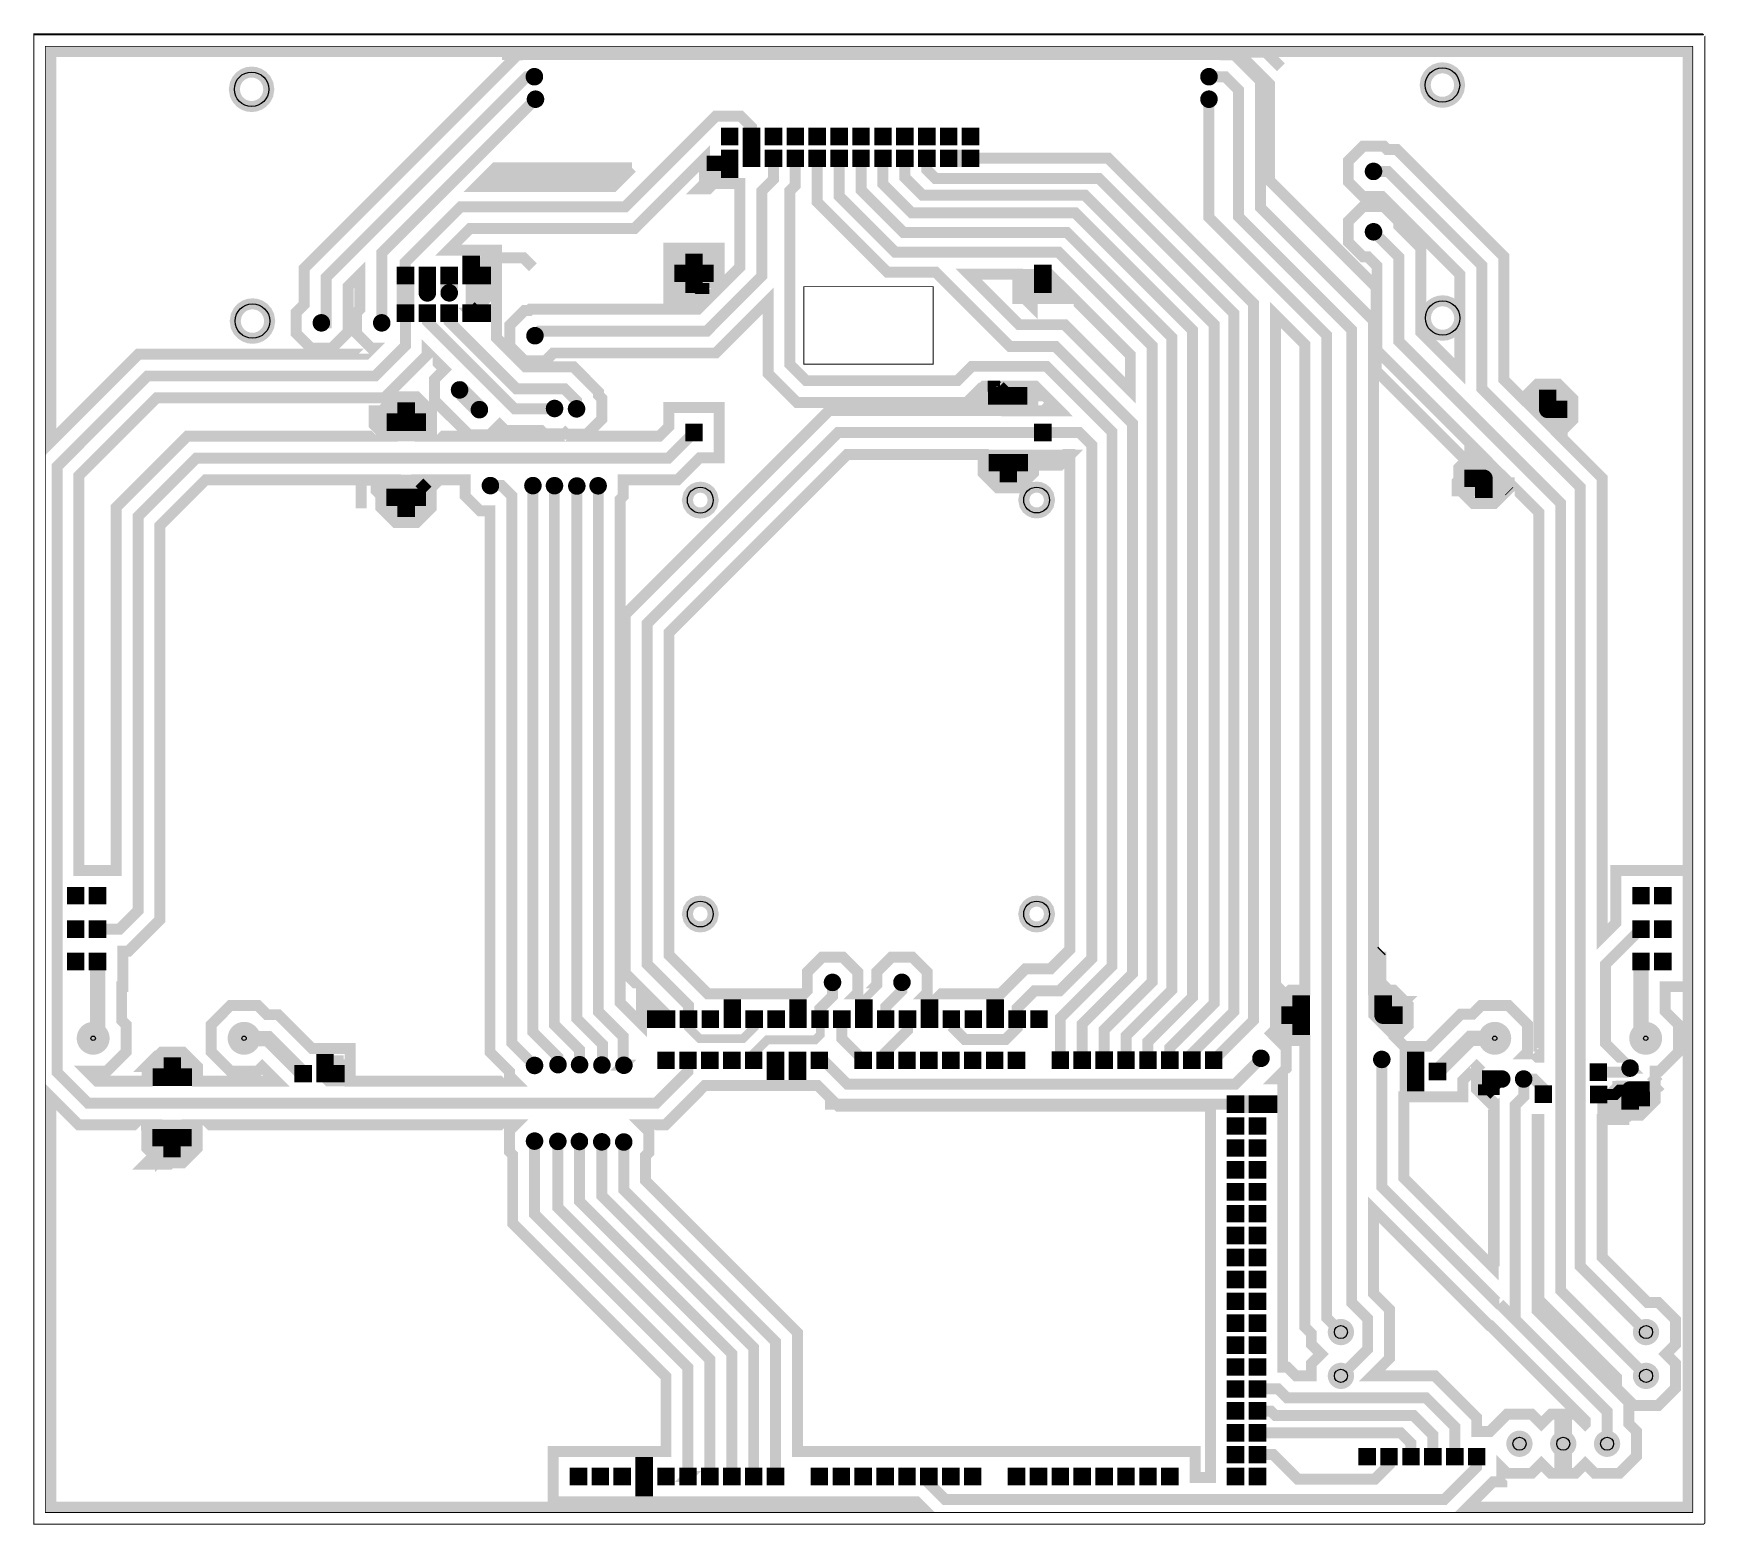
# Model space of a CAD drawing. Header units: centimetres. Extents: x -9.7 to 9.7, y -9.1 to 8.2.
import ezdxf

# ---------------------------------------------------------------- set-up
doc = ezdxf.new("R2010")
doc.units = ezdxf.units.CM
doc.layers.get('0').update_dxf_attribs({"linetype": 'CONTINUOUS'})
for name, color, linetype in [('1', 1, 'CONTINUOUS'), ('2', 2, 'CONTINUOUS'), ('3', 3, 'CONTINUOUS'), ('4', 4, 'CONTINUOUS')]:
    doc.layers.add(name, color=color, linetype=linetype)

# ---------------------------------------------------------------- blocks, each defined once
blk = doc.blocks.new('RPAD')
blk.add_trace([(-0.5, -0.5), (-0.5, 0.5), (0.5, -0.5), (0.5, 0.5)])
blk = doc.blocks.new('EPAD')
at = {"const_width": 0.5}
blk.add_lwpolyline([(-0.25, 0, 1), (0.25, 0, 1)], format="xyb", close=True, dxfattribs=at)

msp = doc.modelspace()

# ---------------------------------------------------------------- linework, layer by layer
for centre, radius in [((-3.925, 7.681), 0.0635), ((3.897, 7.681), 0.0635), ((-3.912, 7.42), 0.0635), ((3.897, 7.42), 0.0635), ((-1.661, 6.988), 0.0635), ((-1.407, 6.988), 0.0635), ((-1.153, 6.988), 0.0635), ((-0.899, 6.988), 0.0635), ((-0.645, 6.988), 0.0635), ((-0.391, 6.988), 0.0635), ((-0.137, 6.988), 0.0635), ((0.117, 6.988), 0.0635), ((0.371, 6.988), 0.0635), ((0.625, 6.988), 0.0635), ((0.879, 6.988), 0.0635), ((1.133, 6.988), 0.0635), ((-1.661, 6.735), 0.0635), ((-1.407, 6.735), 0.0635), ((-1.153, 6.735), 0.0635), ((-0.899, 6.735), 0.0635), ((-0.645, 6.735), 0.0635), ((-0.391, 6.735), 0.0635), ((-0.137, 6.735), 0.0635), ((0.117, 6.735), 0.0635), ((0.371, 6.735), 0.0635), ((0.625, 6.735), 0.0635), ((0.879, 6.735), 0.0635), ((1.133, 6.735), 0.0635), ((5.805, 6.583), 0.0635), ((5.805, 5.883), 0.0635), ((-5.42, 5.377), 0.0635), ((-5.166, 5.377), 0.0635), ((-4.912, 5.377), 0.0635), ((-4.658, 5.377), 0.0635), ((-2.075, 5.401), 0.0635), ((1.971, 5.401), 0.0635), ((-5.166, 5.174), 0.0635), ((-4.912, 5.175), 0.0635), ((-6.395, 4.827), 0.0635), ((-5.695, 4.827), 0.0635), ((-5.42, 4.939), 0.0635), ((-5.166, 4.939), 0.0635), ((-4.912, 4.939), 0.0635), ((-4.658, 4.939), 0.0635), ((-3.918, 4.678), 0.0635), ((-4.7925, 4.0495), 0.0635), ((-4.5625, 3.8205), 0.0635), ((-3.691, 3.834), 0.0635), ((-3.436, 3.83), 0.0635), ((1.564, 3.981), 0.0635), ((7.825, 3.824), 0.0635), ((-5.411, 3.676), 0.0635), ((-2.075, 3.555), 0.0635), ((1.971, 3.555), 0.0635), ((1.57, 3.206), 0.0635), ((-4.435, 2.94), 0.0635), ((-3.942, 2.94), 0.0635), ((-3.692, 2.939), 0.0635), ((-3.433, 2.935), 0.0635), ((-3.186, 2.938), 0.0635), ((7.085, 3.024), 0.0635), ((-5.412, 2.804), 0.0635), ((-9.244, -1.815), 0.0635), ((-8.99, -1.815), 0.0635), ((8.906, -1.815), 0.0635), ((9.16, -1.815), 0.0635), ((-9.244, -2.203), 0.0635), ((-8.99, -2.203), 0.0635), ((8.906, -2.203), 0.0635), ((9.16, -2.203), 0.0635), ((-9.244, -2.577), 0.0635), ((-8.99, -2.577), 0.0635), ((8.906, -2.577), 0.0635), ((9.16, -2.577), 0.0635), ((-0.468, -2.82), 0.0635), ((0.337, -2.819), 0.0635), ((-2.392, -3.246), 0.0635), ((-2.138, -3.246), 0.0635), ((-1.884, -3.246), 0.0635), ((-1.63, -3.246), 0.0635), ((-1.376, -3.246), 0.0635), ((-1.122, -3.246), 0.0635), ((-0.868, -3.246), 0.0635), ((-0.614, -3.246), 0.0635), ((-0.36, -3.246), 0.0635), ((-0.106, -3.246), 0.0635), ((0.148, -3.246), 0.0635), ((0.402, -3.246), 0.0635), ((0.656, -3.246), 0.0635), ((0.91, -3.246), 0.0635), ((1.164, -3.246), 0.0635), ((1.418, -3.246), 0.0635), ((1.672, -3.246), 0.0635), ((1.926, -3.246), 0.0635), ((4.966, -3.2), 0.0635), ((5.916, -3.2), 0.0635), ((-9.041, -3.468), 0.0254), ((-7.291, -3.468), 0.0254), ((7.211, -3.468), 0.0254), ((8.961, -3.468), 0.0254), ((-2.3985, -3.7235), 0.0635), ((-2.1445, -3.7235), 0.0635), ((-1.8905, -3.7235), 0.0635), ((-1.6365, -3.7235), 0.0635), ((-1.3825, -3.7235), 0.0635), ((-1.1285, -3.7235), 0.0635), ((-0.8745, -3.7235), 0.0635), ((-0.6205, -3.7235), 0.0635), ((-0.1125, -3.7235), 0.0635), ((0.1415, -3.7235), 0.0635), ((0.3955, -3.7235), 0.0635), ((0.6495, -3.7235), 0.0635), ((0.9035, -3.7235), 0.0635), ((1.1575, -3.7235), 0.0635), ((1.4115, -3.7235), 0.0635), ((1.6655, -3.7235), 0.0635), ((2.1735, -3.7225), 0.0635), ((2.4275, -3.7225), 0.0635), ((2.6815, -3.7225), 0.0635), ((2.9355, -3.7225), 0.0635), ((3.1895, -3.7225), 0.0635), ((3.4435, -3.7225), 0.0635), ((3.6975, -3.7225), 0.0635), ((3.9515, -3.7225), 0.0635), ((4.5, -3.7), 0.0635), ((5.901, -3.713), 0.0635), ((-8.123, -3.919), 0.0635), ((-6.607, -3.878), 0.0635), ((-6.353, -3.878), 0.0635), ((-3.923, -3.783), 0.0635), ((-3.651, -3.773427), 0.0635), ((-3.401, -3.774427), 0.0635), ((-3.142, -3.778427), 0.0635), ((-2.887, -3.780427), 0.0635), ((6.293, -3.853), 0.0635), ((6.547, -3.853), 0.0635), ((7.292, -3.94), 0.0635), ((7.546, -3.94), 0.0635), ((8.412, -3.861), 0.0635), ((8.78, -3.814), 0.0635), ((7.774, -4.116), 0.0635), ((8.415, -4.119), 0.0635), ((8.78, -4.068), 0.0635), ((4.2055, -4.2315), 0.0635), ((4.4595, -4.2315), 0.0635), ((4.2055, -4.4855), 0.0635), ((4.4595, -4.4855), 0.0635), ((-8.127, -4.62), 0.0635), ((-3.923, -4.66), 0.0635), ((-3.653, -4.663427), 0.0635), ((-3.403, -4.664427), 0.0635), ((-3.144, -4.668427), 0.0635), ((-2.889, -4.670427), 0.0635), ((4.2055, -4.7395), 0.0635), ((4.4595, -4.7395), 0.0635), ((4.2055, -4.9935), 0.0635), ((4.4595, -4.9935), 0.0635), ((4.2055, -5.2475), 0.0635), ((4.4595, -5.2475), 0.0635), ((4.2055, -5.5015), 0.0635), ((4.4595, -5.5015), 0.0635), ((4.2055, -5.7555), 0.0635), ((4.4595, -5.7555), 0.0635), ((4.2055, -6.0095), 0.0635), ((4.4595, -6.0095), 0.0635), ((4.2055, -6.2635), 0.0635), ((4.4595, -6.2635), 0.0635), ((4.2055, -6.5175), 0.0635), ((4.4595, -6.5175), 0.0635), ((4.2055, -6.7715), 0.0635), ((4.4595, -6.7715), 0.0635), ((4.2055, -7.0255), 0.0635), ((4.4595, -7.0255), 0.0635), ((5.427, -6.874), 0.0762), ((8.965, -6.874), 0.0762), ((4.2055, -7.2795), 0.0635), ((4.4595, -7.2795), 0.0635), ((5.427, -7.382), 0.0762), ((8.965, -7.382), 0.0762), ((4.2055, -7.5335), 0.0635), ((4.4595, -7.5335), 0.0635), ((4.2055, -7.7875), 0.0635), ((4.4595, -7.7875), 0.0635), ((4.2055, -8.0415), 0.0635), ((4.4595, -8.0415), 0.0635), ((7.497, -8.169), 0.0762), ((8.005, -8.169), 0.0762), ((8.513, -8.169), 0.0762), ((4.2055, -8.2955), 0.0635), ((4.4595, -8.2955), 0.0635), ((5.731, -8.319), 0.0635), ((5.985, -8.319), 0.0635), ((6.239, -8.319), 0.0635), ((6.493, -8.319), 0.0635), ((6.747, -8.319), 0.0635), ((7.001, -8.319), 0.0635), ((-3.4145, -8.5495), 0.0635), ((-3.1605, -8.5495), 0.0635), ((-2.9065, -8.5495), 0.0635), ((-2.6525, -8.5495), 0.0635), ((-2.3985, -8.5495), 0.0635), ((-2.1445, -8.5495), 0.0635), ((-1.8905, -8.5495), 0.0635), ((-1.6365, -8.5495), 0.0635), ((-1.3825, -8.5495), 0.0635), ((-1.1285, -8.5495), 0.0635), ((-0.6205, -8.5495), 0.0635), ((-0.3665, -8.5495), 0.0635), ((-0.1125, -8.5495), 0.0635), ((0.1415, -8.5495), 0.0635), ((0.3955, -8.5495), 0.0635), ((0.6495, -8.5495), 0.0635), ((0.9035, -8.5495), 0.0635), ((1.1575, -8.5495), 0.0635), ((1.6655, -8.5495), 0.0635), ((1.9195, -8.5495), 0.0635), ((2.1735, -8.5495), 0.0635), ((2.4275, -8.5495), 0.0635), ((2.6815, -8.5495), 0.0635), ((2.9355, -8.5495), 0.0635), ((3.1895, -8.5495), 0.0635), ((3.4435, -8.5495), 0.0635), ((4.2055, -8.5495), 0.0635), ((4.4595, -8.5495), 0.0635)]:
    msp.add_circle(centre, radius)
at = {"layer": '1'}
for points, const_width in [([(9.634332, 8.164283), (9.621166, 8.177449), (-9.728476, 8.177449), (-9.728476, 8.164283), (-9.728476, -9.100684), (9.634, -9.100684), (9.647141, -9.087543)], 0.01016), ([(9.634332, 8.164283), (9.621166, 8.177449), (-9.728476, 8.177449), (-9.728476, 8.164283), (-9.728476, -9.100684), (9.634, -9.100684), (9.647141, -9.087543), (9.650047, -9.084637)], 0.01016), ([(9.634332, 8.164283), (9.631615, 8.167), (-9.728476, 8.167), (-9.728476, 8.164283), (-9.728476, -9.100684), (9.634, -9.100684), (9.647141, -9.087543)], 0.01016), ([(9.650047, -9.084637), (9.647725, -9.082315), (9.647725, 8.15089), (9.647141, 8.151474)], 0.01016), ([(-9.532897, 3.447246), (-8.515144, 4.464999), (-5.876173, 4.464999), (-5.806271, 4.534901), (-5.815991, 4.534901), (-5.987099, 4.706009), (-5.987099, 4.947991), (-5.948998, 4.986091), (-5.948998, 5.385273), (-6.085001, 5.249271), (-6.085001, 4.721791), (-6.233791, 4.573001), (-6.235909, 4.573001), (-6.274009, 4.534901), (-6.515991, 4.534901), (-6.687099, 4.706009), (-6.687099, 4.947991), (-6.592999, 5.042091), (-6.592999, 5.45969), (-4.11769, 7.934999), (-4.084091, 7.934999), (-4.047669, 7.971421), (-9.532897, 7.971421), (-9.532897, 3.447246)], 0.127), ([(4.73, 7.791), (4.555214, 7.965786), (3.886215, 7.965786), (-4.274855, 7.965786), (-4.301548, 7.939093)], 0.127), ([(6.92, 3.189), (5.834349, 4.274651), (5.834349, 5.242901), (4.59737, 6.47988), (4.59737, 7.596236), (4.257168, 7.936438), (4.156544, 7.936438), (4.153889, 7.939093), (-4.301548, 7.939093)], 0.127), ([(4.056875, 7.934215), (4.190992, 7.934215), (4.494984, 7.630223), (4.494984, 6.162358), (5.805441, 4.851901), (5.805441, -2.907901), (6.036991, -2.907901), (6.208099, -3.079009), (6.208099, -3.320991), (6.06509, -3.464), (6.161991, -3.560901), (6.443971, -3.560901), (6.816271, -3.188601), (6.951585, -3.188601), (7.053185, -3.087001), (7.368815, -3.087001), (7.591999, -3.310185), (7.591999, -3.625815), (7.569913, -3.647901), (7.666991, -3.647901), (7.705091, -3.686001), (7.721025, -3.686001), (7.721025, 2.631584), (7.377099, 2.97551), (7.377099, 2.903009), (7.205991, 2.731901), (6.964009, 2.731901), (6.792901, 2.903009), (6.792901, 3.144991), (6.964009, 3.316099), (7.03651, 3.316099), (5.845583, 4.507026), (5.845583, 5.485286), (5.739968, 5.590901), (5.684009, 5.590901), (5.512901, 5.762009), (5.512901, 6.003991), (5.684009, 6.175099), (5.925991, 6.175099), (6.097099, 6.003991), (6.097099, 5.952186), (6.353581, 5.695704), (6.353581, 4.717444), (6.807149, 4.263876), (6.807149, 5.387644), (5.903892, 6.290901), (5.684009, 6.290901), (5.512901, 6.462009), (5.512901, 6.703991), (5.684009, 6.875099), (5.925991, 6.875099), (5.964091, 6.836999), (6.07621, 6.836999), (7.315147, 5.598062), (7.315147, 4.168884), (7.535971, 3.94806), (7.704009, 4.116099), (7.945991, 4.116099), (8.117099, 3.944991), (8.117099, 3.703009), (7.949061, 3.53497), (8.455637, 3.028394), (8.455637, -2.290835), (8.613901, -2.132571), (8.613901, -1.522901), (9.452099, -1.522901), (9.452099, -2.869099), (9.18714, -2.869099), (9.18714, -3.155326), (9.341999, -3.310185), (9.341999, -3.625815), (9.118815, -3.848999), (9.072099, -3.848999), (9.072099, -3.934991), (9.06609, -3.941), (9.072099, -3.947009), (9.072099, -4.188991), (8.900991, -4.360099), (8.707099, -4.360099), (8.707099, -4.411099), (8.455637, -4.411099), (8.455637, -6.005429), (8.981309, -6.531101), (9.107033, -6.531101), (9.307899, -6.731967), (9.307899, -7.016033), (9.195932, -7.128), (9.307899, -7.239967), (9.307899, -7.524033), (9.107033, -7.724899), (8.822967, -7.724899), (8.622101, -7.524033), (8.622101, -7.398309), (7.721025, -6.497233), (7.721025, -4.408099), (7.70212, -4.408099), (7.70212, -6.624516), (8.766998, -7.689393), (8.766998, -7.794603), (8.766999, -7.938067), (8.855899, -8.026967), (8.855899, -8.311033), (8.655033, -8.511899), (8.370967, -8.511899), (8.259001, -8.399933), (8.147033, -8.511899), (7.862967, -8.511899), (7.751, -8.399932), (7.639033, -8.511899), (7.354967, -8.511899), (7.293099, -8.450031), (7.293099, -8.611099), (7.190108, -8.611099), (6.896102, -8.905105), (9.452146, -8.905105), (9.452146, 7.971421), (4.019669, 7.971421), (4.056875, 7.934215)], 0.127), ([(-7.393626, 7.471424), (-7.367743, 7.420159), (-7.333364, 7.382472), (-7.292996, 7.355892), (-7.249078, 7.340146), (-7.204, 7.335), (-7.158922, 7.340146), (-7.115004, 7.355892), (-7.074636, 7.382472), (-7.040257, 7.420159), (-7.014374, 7.471424), (-7.004, 7.535), (-7.014374, 7.598576), (-7.040257, 7.649841), (-7.074636, 7.687528), (-7.115004, 7.714108), (-7.158922, 7.729854), (-7.204, 7.735), (-7.249078, 7.729854), (-7.292996, 7.714108), (-7.333364, 7.687528), (-7.367743, 7.649841), (-7.393626, 7.598576), (-7.404, 7.535), (-7.393626, 7.471424)], 0.127), ([(6.414374, 7.520424), (6.440257, 7.469159), (6.474636, 7.431472), (6.515004, 7.404892), (6.558922, 7.389146), (6.604, 7.384), (6.649078, 7.389146), (6.692996, 7.404892), (6.733364, 7.431472), (6.767743, 7.469159), (6.793626, 7.520424), (6.804, 7.584), (6.793626, 7.647576), (6.767743, 7.698841), (6.733364, 7.736528), (6.692996, 7.763108), (6.649078, 7.778854), (6.604, 7.784), (6.558922, 7.778854), (6.515004, 7.763108), (6.474636, 7.736528), (6.440257, 7.698841), (6.414374, 7.647576), (6.404, 7.584), (6.414374, 7.520424)], 0.127), ([(-3.925, 7.681), (-4.012481, 7.681), (-6.339, 5.354481), (-6.339, 4.827), (-6.395, 4.827)], 0.127), ([(5.427, -7.382), (5.737117, -7.071883), (5.737117, -6.718796), (5.551442, -6.533121), (5.551442, 4.746692), (4.240986, 6.057148), (4.240986, 7.525013), (4.085783, 7.680216), (3.897784, 7.680216), (3.897, 7.681)], 0.127), ([(-3.912, 7.42), (-5.695, 5.637), (-5.695, 4.827)], 0.127), ([(3.897, 7.42), (3.897, 6.048356), (5.262, 4.683356), (5.262, -6.709), (5.427, -6.874)], 0.127), ([(-1.407, 6.988), (-1.407, 7.096373), (-1.533181, 7.222554), (-1.821464, 7.222554), (-2.870655, 6.173363), (-4.778276, 6.173363), (-5.424341, 5.527298), (-5.424341, 5.381341), (-5.42, 5.377)], 0.127), ([(-1.407, 6.903413), (-1.407, 6.735)], 0.2032), ([(-1.407, 6.903413), (-1.407, 6.988)], 0.127), ([(-2.765446, 5.919364), (-4.673067, 5.919364), (-4.923331, 5.669099), (-4.365901, 5.669099), (-4.365901, 4.654842), (-4.027739, 4.31668), (-3.471854, 4.31668), (-3.182002, 4.026828), (-3.182002, 3.989092), (-3.143901, 3.950991), (-3.143901, 3.709009), (-3.315009, 3.537901), (-3.556991, 3.537901), (-3.5655, 3.54641), (-3.570009, 3.541901), (-3.811991, 3.541901), (-3.847846, 3.577756), (-4.260893, 3.577756), (-4.326523, 3.643386), (-4.441509, 3.528401), (-4.683491, 3.528401), (-4.912491, 3.757401), (-4.913491, 3.757401), (-5.084599, 3.928509), (-5.084599, 4.170491), (-4.969113, 4.285976), (-5.166547, 4.48341), (-5.166547, 4.456209), (-5.665755, 3.957001), (-8.304726, 3.957001), (-9.205683, 3.056044), (-9.205683, -1.522901), (-8.77443, -1.522901), (-8.77443, 2.687917), (-7.948676, 3.513671), (-5.661761, 3.513671), (-5.703099, 3.555009), (-5.703099, 3.796991), (-5.531991, 3.968099), (-5.290009, 3.968099), (-5.118901, 3.796991), (-5.118901, 3.555009), (-5.160239, 3.513671), (-2.475537, 3.513671), (-2.367099, 3.622109), (-2.367099, 3.847099), (-1.782901, 3.847099), (-1.782901, 3.262901), (-2.007891, 3.262901), (-2.265117, 3.005675), (-2.893901, 3.005675), (-2.893901, 2.817009), (-2.929724, 2.781186), (-2.929724, -3.054611), (-2.684099, -3.300236), (-2.684099, -2.953901), (-2.630307, -2.953901), (-2.872178, -2.71203), (-2.872178, 1.44503), (-0.508209, 3.808999), (1.322911, 3.808999), (1.271901, 3.860009), (1.271901, 4.068944), (1.252571, 4.068944), (1.086474, 3.902847), (-0.878469, 3.902847), (-1.215766, 4.240144), (-1.215766, 5.081988), (-1.820161, 4.477593), (-3.705317, 4.477593), (-3.797009, 4.385901), (-4.038991, 4.385901), (-4.210099, 4.557009), (-4.210099, 4.798991), (-4.038991, 4.970099), (-3.985109, 4.970099), (-3.969617, 4.985591), (-2.030579, 4.985591), (-1.907269, 5.108901), (-2.367099, 5.108901), (-2.367099, 5.693099), (-1.782901, 5.693099), (-1.782901, 5.233269), (-1.542263, 5.473907), (-1.542263, 6.442901), (-1.953099, 6.442901), (-1.953099, 6.731711), (-2.765446, 5.919364)], 0.127), ([(-1.153, 6.735), (-1.153, 6.490068), (-1.288264, 6.354804), (-1.288264, 5.368698), (-1.92537, 4.731592), (-3.864408, 4.731592), (-3.918, 4.678)], 0.127), ([(-1.661, 6.735), (-1.720304, 6.675696), (-2.014324, 6.381676), (-1.906673, 6.381676), (-1.742679, 6.54567)], 0.127), ([(-1.661, 6.506401), (-1.661, 6.735)], 0.2032), ([(-0.899, 6.735), (-0.903119, 6.730881), (-0.901662, 6.729424), (-0.901662, 6.418326), (-0.961767, 6.358221), (-0.961767, 4.345353), (-0.77326, 4.156846), (0.981265, 4.156846), (1.147362, 4.322943), (2.012701, 4.322943), (2.77247, 3.563174), (2.77247, -2.632557), (2.1735, -3.231527), (2.1735, -3.7225)], 0.127), ([(2.4275, -3.7225), (2.4275, -3.300675), (3.010702, -2.717473), (3.010702, 3.659876), (2.118707, 4.551871), (1.591093, 4.551871), (0.727688, 5.415276), (0.167318, 5.415276), (-0.645, 6.227594), (-0.645, 6.735)], 0.127), ([(2.6815, -3.7225), (2.682847, -3.721153), (2.682847, -3.368476), (3.239203, -2.81212), (3.239203, 4.559361), (2.153389, 5.645175), (0.260567, 5.645175), (-0.391, 6.296742), (-0.391, 6.735)], 0.127), ([(-0.137, 6.735), (-0.137, 6.36589), (0.355214, 5.873676), (2.251009, 5.873676), (3.467704, 4.656981), (3.467704, -2.906767), (2.9355, -3.438971), (2.9355, -3.7225)], 0.127), ([(0.117, 6.735), (0.117, 6.435038), (0.449861, 6.102177), (2.345656, 6.102177), (3.705605, 4.742228), (3.705605, -2.915585), (3.704856, -2.916334), (3.704856, -2.992763), (3.1895, -3.508119), (3.1895, -3.7225)], 0.127), ([(0.371, 6.735), (0.371, 6.512595), (0.574595, 6.309), (2.455615, 6.309), (3.956998, 4.807617), (3.956998, -3.063769), (3.4435, -3.577267), (3.4435, -3.7225)], 0.127), ([(0.625, 6.735), (0.625, 6.601), (0.724, 6.502), (2.621566, 6.502), (4.185499, 4.938067), (4.185499, -3.158416), (3.6975, -3.646415), (3.6975, -3.7225)], 0.127), ([(0.879, 6.735), (1.133, 6.735)], 0.2032), ([(1.133, 6.735), (2.729833, 6.735), (4.414, 5.050833), (4.414, -3.26), (3.9515, -3.7225)], 0.127), ([(-4.489, 6.512), (-4.592, 6.409), (-3.01, 6.409), (-2.882366, 6.536634)], 0.127), ([(-2.793, 6.626), (-4.375, 6.626), (-4.489, 6.512), (-3.051, 6.512)], 0.127), ([(-2.793, 6.626), (-2.882366, 6.536634), (-3.051077, 6.536634)], 0.127), ([(-1.720304, 6.675696), (-1.927225, 6.675696)], 0.1778), ([(5.805, 6.583), (5.971001, 6.583), (7.061148, 5.492853), (7.061148, 4.063675), (8.201638, 2.923185), (8.201638, -6.110638), (8.965, -6.874)], 0.127), ([(8.965, -7.382), (7.975024, -6.392024), (7.975024, 2.736793), (6.099582, 4.612235), (6.099582, 5.590495), (5.807077, 5.883), (5.805, 5.883)], 0.127), ([(-4.658, 5.605599), (-4.658, 5.377)], 0.2032), ([(-4.471, 5.58), (-4.486702, 5.564298), (-4.633, 5.418), (-4.648554, 5.418)], 0.127), ([(-3.941, 5.471), (-4.05, 5.58), (-4.471, 5.58), (-4.486702, 5.58), (-4.486702, 5.564298), (-4.486702, 5.106765), (-4.571642, 5.021825)], 0.127), ([(-2.215, 5.660692), (-2.215, 5.372622), (-2.215, 5.343926), (-2.317486, 5.24144), (-2.298671, 5.222625), (-2.120558, 5.222625)], 0.127), ([(-2.081, 5.395), (-2.159189, 5.316811), (-2.215, 5.372622), (-2.297775, 5.455397), (-2.297775, 5.660692), (-2.215, 5.660692), (-2.063223, 5.660692), (-1.856217, 5.453686), (-1.856217, 5.596419), (-1.92216, 5.662362)], 0.127), ([(-2.075, 5.629599), (-2.075, 5.401)], 0.2032), ([(-5.42, 5.377), (-5.42, 4.939)], 0.2032), ([(-5.166, 5.174), (-5.166, 5.377)], 0.2032), ([(-4.912, 5.377), (-4.912924, 5.376076), (-4.912924, 5.175924), (-4.912, 5.175)], 0.2032), ([(-4.658, 5.377), (-4.658, 4.942533), (-4.654467, 4.939), (-4.658, 4.939)], 0.127), ([(-4.429401, 5.377), (-4.658, 5.377)], 0.2032), ([(-4.658, 5.377), (-4.571642, 5.290642), (-4.571642, 5.021825), (-4.571642, 4.996744)], 0.127), ([(-2.303599, 5.401), (-2.075, 5.401)], 0.2032), ([(-1.846401, 5.401), (-2.075, 5.401)], 0.2032), ([(-2.075, 5.172401), (-2.075, 5.401)], 0.2032), ([(-2.075, 5.401), (-2.081, 5.395)], 0.127), ([(-2.081, 5.395), (-2.074, 5.388), (-1.980585, 5.294585), (-1.818317, 5.294585), (-1.802452, 5.294585), (-1.802452, 5.21371), (-1.92744, 5.088722)], 0.127), ([(-2.074, 5.388), (-2.074, 5.267633), (-2.030247, 5.22388), (-1.897289, 5.22388)], 0.127), ([(1.696302, 4.80587), (2.223916, 4.80587), (2.985204, 4.044582), (2.985204, 4.454152), (2.263099, 5.176257), (2.263099, 5.108901), (1.678901, 5.108901), (1.678901, 5.391176), (1.110996, 5.391176), (1.696302, 4.80587)], 0.127), ([(1.971, 5.401), (1.959602, 5.389602), (1.620576, 5.389602)], 0.127), ([(1.959602, 5.389602), (1.84682, 5.27682), (1.84682, 5.023611), (1.778541, 5.09189), (1.778541, 5.388595)], 0.127), ([(1.971, 5.172401), (1.971, 5.401)], 0.2032), ([(1.971, 5.401), (2.037491, 5.401), (2.288342, 5.150149), (2.124698, 5.150149), (2.034601, 5.240246)], 0.127), ([(-7.383626, 4.784424), (-7.357743, 4.733159), (-7.323364, 4.695472), (-7.282996, 4.668892), (-7.239078, 4.653146), (-7.194, 4.648), (-7.148922, 4.653146), (-7.105004, 4.668892), (-7.064636, 4.695472), (-7.030257, 4.733159), (-7.004374, 4.784424), (-6.994, 4.848), (-7.004374, 4.911576), (-7.030257, 4.962841), (-7.064636, 5.000528), (-7.105004, 5.027108), (-7.148922, 5.042854), (-7.194, 5.048), (-7.239078, 5.042854), (-7.282996, 5.027108), (-7.323364, 5.000528), (-7.357743, 4.962841), (-7.383626, 4.911576), (-7.394, 4.848), (-7.383626, 4.784424)], 0.127), ([(-4.571642, 5.021825), (-4.654467, 4.939)], 0.127), ([(4.667998, -3.26), (4.667998, -3.36521), (4.623149, -3.410059), (4.792099, -3.579009), (4.792099, -3.820991), (4.673689, -3.939401), (4.751599, -3.939401), (4.751599, -7.279501), (4.804089, -7.279501), (4.905788, -7.3812), (5.084101, -7.3812), (5.084101, -7.239967), (5.196068, -7.128), (5.084101, -7.016033), (5.084101, -6.890309), (5.008001, -6.814209), (5.008001, -3.492099), (4.845009, -3.492099), (4.673901, -3.320991), (4.673901, -3.079009), (4.845009, -2.907901), (5.008001, -2.907901), (5.008001, 4.578147), (4.667998, 4.91815), (4.667998, -3.26)], 0.127), ([(6.416374, 4.819424), (6.442257, 4.768159), (6.476636, 4.730472), (6.517004, 4.703892), (6.560922, 4.688146), (6.606, 4.683), (6.651078, 4.688146), (6.694996, 4.703892), (6.735364, 4.730472), (6.769743, 4.768159), (6.795626, 4.819424), (6.806, 4.883), (6.795626, 4.946576), (6.769743, 4.997841), (6.735364, 5.035528), (6.694996, 5.062108), (6.651078, 5.077854), (6.606, 5.083), (6.560922, 5.077854), (6.517004, 5.062108), (6.476636, 5.035528), (6.442257, 4.997841), (6.416374, 4.946576), (6.406, 4.883), (6.416374, 4.819424)], 0.127), ([(-2.1445, -3.7235), (-2.1445, -3.851058), (-2.51187, -4.218428), (-9.102925, -4.218428), (-9.459682, -3.861671), (-9.459682, 3.161253), (-8.409935, 4.211), (-5.770964, 4.211), (-5.420546, 4.561418), (-5.420546, 4.877344), (-5.42, 4.87789), (-5.42, 4.939)], 0.127), ([(-3.691, 3.834), (-3.694001, 3.834), (-3.696246, 3.831755), (-4.155684, 3.831755), (-5.166, 4.842071), (-5.166, 4.939)], 0.127), ([(-4.912, 4.939), (-4.912, 4.841733), (-4.132948, 4.062681), (-3.577063, 4.062681), (-3.436, 3.921618), (-3.436, 3.83)], 0.127), ([(-4.429401, 4.939), (-4.658, 4.939)], 0.2032), ([(-4.5625, 3.8205), (-4.7915, 4.0495), (-4.7925, 4.0495)], 0.2032), ([(1.097, 3.902), (1.289342, 4.094342), (1.442279, 4.094342)], 0.127), ([(1.335401, 3.981), (1.564, 3.981)], 0.2032), ([(1.442279, 4.094342), (1.442179, 4.094442), (1.332234, 4.094442)], 0.127), ([(1.472658, 4.094342), (1.442279, 4.094342)], 0.127), ([(1.472658, 4.094342), (1.882018, 4.094342), (1.94813, 4.02823)], 0.127), ([(1.586, 3.981), (1.472658, 4.094342)], 0.127), ([(1.792599, 3.981), (1.564, 3.981)], 0.2032), ([(1.856099, 3.860009), (1.843189, 3.847099), (2.129337, 3.847099), (1.907492, 4.068944), (1.856099, 4.068944), (1.856099, 3.860009)], 0.127), ([(8.057, 3.494), (7.994648, 3.494), (7.516362, 3.972286), (7.658956, 3.972286), (7.73467, 4.048), (7.986, 4.048), (8.037537, 3.996463), (8.000848, 3.959774), (7.996, 3.954926), (7.996, 3.657)], 0.127), ([(7.825, 4.052599), (7.825, 3.824)], 0.2032), ([(-5.516779, 3.781779), (-5.541632, 3.806632), (-5.783874, 3.806632), (-5.783874, 3.644631), (-5.654906, 3.515663), (-5.135337, 3.515663), (-5.135337, 3.677845), (-5.363228, 3.905736)], 0.127), ([(-5.411, 3.676), (-5.516779, 3.781779), (-5.516779, 3.935167), (-5.509, 3.942946)], 0.127), ([(-5.411, 3.904599), (-5.411, 3.676)], 0.2032), ([(1.564, 3.981), (1.312, 3.981), (1.19, 3.859), (1.879098, 3.859)], 0.127), ([(1.586, 3.981), (1.991573, 3.981), (2.164592, 3.807981), (1.517395, 3.807981), (1.516, 3.809376), (1.226461, 3.809376)], 0.127), ([(1.564, 3.981), (1.586, 3.981)], 0.127), ([(1.587, 3.98), (1.586, 3.981)], 0.127), ([(7.996, 3.657), (7.829, 3.824), (7.825, 3.824), (7.684219, 3.964781), (7.995842, 3.964781), (8.000848, 3.959774), (8.013354, 3.947269)], 0.127), ([(8.053599, 3.824), (7.825, 3.824)], 0.2032), ([(-5.639599, 3.676), (-5.411, 3.676)], 0.2032), ([(-5.182401, 3.676), (-5.411, 3.676)], 0.2032), ([(-8.99, -2.203), (-8.914177, -2.203), (-8.913401, -2.202224), (-8.734702, -2.202224), (-8.520432, -1.987954), (-8.520432, 2.582707), (-7.843466, 3.259673), (-2.370327, 3.259673), (-2.075, 3.555)], 0.127), ([(1.971, 3.555), (-0.403, 3.555), (-2.618179, 1.339821), (-2.618179, -2.606821), (-2.137507, -3.087493), (-2.137507, -3.245507), (-2.138, -3.246)], 0.127), ([(1.971, 3.555), (2.394288, 3.555), (2.539308, 3.40998), (2.539308, -1.916441), (2.537687, -1.918062), (2.537687, -2.544192), (2.164519, -2.91736), (1.874301, -2.91736), (1.6741, -3.117561), (1.6741, -3.2439), (1.672, -3.246)], 0.127), ([(7.38, 2.873), (7.38, 2.971428), (7.377572, 2.971428), (6.92, 3.429), (6.92, 3.189), (6.92, 3.135282), (6.894, 3.109282), (6.976243, 3.109282), (6.999718, 3.109282)], 0.127), ([(-2.36418, 1.234612), (-2.36418, -2.501612), (-1.911891, -2.953901), (-0.8012, -2.953901), (-0.760099, -2.9128), (-0.760099, -2.699009), (-0.588991, -2.527901), (-0.347009, -2.527901), (-0.175901, -2.699009), (-0.175901, -2.940991), (-0.18881, -2.953901), (-0.062109, -2.953901), (0.044901, -2.846891), (0.044901, -2.698009), (0.216009, -2.526901), (0.457991, -2.526901), (0.629099, -2.698009), (0.629099, -2.939991), (0.615189, -2.953901), (1.478552, -2.953901), (1.769092, -2.663361), (2.05931, -2.663361), (2.283688, -2.438983), (2.283688, -1.812853), (2.285309, -1.811232), (2.285309, 3.301001), (2.263099, 3.301001), (2.263099, 3.262901), (1.862099, 3.262901), (1.862099, 3.085009), (1.690991, 2.913901), (1.449009, 2.913901), (1.277901, 3.085009), (1.277901, 3.301001), (-0.297791, 3.301001), (-2.36418, 1.234612)], 0.127), ([(1.23537, 3.29237), (2.28437, 3.29237), (2.16969, 3.17769), (1.59831, 3.17769)], 0.127), ([(1.341401, 3.206), (1.57, 3.206)], 0.2032), ([(1.798599, 3.206), (1.57, 3.206)], 0.2032), ([(1.57, 2.977401), (1.57, 3.206)], 0.2032), ([(7.3755, 2.8775), (6.992758, 3.260242), (6.976243, 3.260242), (6.976243, 3.132757), (6.976243, 3.109282)], 0.127), ([(1.59831, 3.17769), (1.664897, 3.111103), (1.804592, 3.111103), (1.670489, 2.977), (1.527229, 2.977), (1.368289, 3.13594)], 0.127), ([(1.57, 3.206), (1.59831, 3.17769)], 0.127), ([(6.856401, 3.024), (7.085, 3.024)], 0.2032), ([(7.085, 3.024), (7.084892, 3.024108), (6.999718, 3.109282), (6.976243, 3.132757), (6.92, 3.189)], 0.127), ([(6.976243, 3.109282), (6.976243, 3.024108), (7.084892, 3.024108)], 0.127), ([(7.085, 2.795401), (7.085, 3.024)], 0.2032), ([(-8.266434, 2.477497), (-8.266434, -2.093164), (-8.629493, -2.456223), (-8.697901, -2.456223), (-8.697901, -2.869099), (-8.710601, -2.869099), (-8.710601, -3.259585), (-8.660001, -3.310185), (-8.660001, -3.625815), (-8.883185, -3.848999), (-9.113146, -3.848999), (-8.997716, -3.964429), (-8.415099, -3.964429), (-8.415099, -3.798009), (-8.243991, -3.626901), (-8.002009, -3.626901), (-7.830901, -3.798009), (-7.830901, -3.964429), (-6.915699, -3.964429), (-7.082157, -3.797971), (-7.133185, -3.848999), (-7.448815, -3.848999), (-7.671999, -3.625815), (-7.671999, -3.310185), (-7.448815, -3.087001), (-7.133185, -3.087001), (-7.026361, -3.193825), (-6.896022, -3.193825), (-6.63547, -3.454377), (-6.63547, -3.454402), (-6.503971, -3.585901), (-6.060901, -3.585901), (-6.060901, -3.964429), (-4.154661, -3.964429), (-4.215099, -3.903991), (-4.215099, -3.853003), (-4.439538, -3.628564), (-4.439538, 2.647901), (-4.555991, 2.647901), (-4.727099, 2.819009), (-4.727099, 3.005675), (-5.200585, 3.005675), (-5.119901, 2.924991), (-5.119901, 2.683009), (-5.291009, 2.511901), (-5.532991, 2.511901), (-5.704099, 2.683009), (-5.704099, 2.924991), (-5.623415, 3.005675), (-7.738256, 3.005675), (-8.266434, 2.477497)], 0.127), ([(-5.933, 2.678), (-5.933, 3.004213), (-5.132889, 3.004213), (-5.101078, 2.972402), (-5.086778, 2.958102), (-5.082648, 2.953972), (-5.135864, 2.900756), (-5.144125, 2.900756), (-5.181913, 2.900756), (-5.508756, 2.900756), (-5.560265, 2.900756)], 0.127), ([(-5.580402, 2.972402), (-5.609707, 3.001707), (-5.75812, 3.001707), (-5.75812, 2.88165), (-5.739735, 2.863265), (-5.437916, 2.561446), (-5.375184, 2.561446), (-5.162664, 2.773966), (-5.162664, 2.881507), (-5.163019, 2.881862)], 0.127), ([(-5.253559, 2.972402), (-5.580402, 2.972402), (-5.630598, 2.972402), (-5.739735, 2.863265)], 0.127), ([(-5.412, 2.804), (-5.508756, 2.900756), (-5.580402, 2.972402)], 0.127), ([(-5.412, 2.804), (-5.240881, 2.804), (-5.163019, 2.881862)], 0.127), ([(-5.253559, 2.972402), (-5.258681, 2.977524)], 0.127), ([(-5.163019, 2.881862), (-5.144125, 2.900756), (-5.086778, 2.958102), (-5.072479, 2.972402), (-5.101078, 2.972402), (-5.253559, 2.972402)], 0.127), ([(-5.163019, 2.881862), (-5.181913, 2.900756), (-5.253559, 2.972402)], 0.127), ([(-4.435, 2.94), (-4.304391, 2.94), (-4.185539, 2.821148), (-4.185539, -3.523355), (-3.925894, -3.783), (-3.923, -3.783)], 0.127), ([(-3.942, 2.94), (-3.942492, 2.939508), (-3.942492, -3.395511), (-3.651, -3.687003), (-3.651, -3.773427)], 0.127), ([(-3.692, 2.939), (-3.693598, 2.937402), (-3.693598, -3.310806), (-3.401, -3.603404), (-3.401, -3.774427)], 0.127), ([(-3.433, 2.935), (-3.433, -3.239917), (-3.134025, -3.538892), (-3.134025, -3.770452), (-3.142, -3.778427)], 0.127), ([(-3.186, 2.938), (-3.183723, 2.935723), (-3.183723, -3.15982), (-2.894417, -3.449126), (-2.894417, -3.779844), (-2.895, -3.780427), (-2.887, -3.780427)], 0.127), ([(-2.13786, 2.710247), (-2.111397, 2.670229), (-2.077853, 2.643022), (-2.040159, 2.62708), (-2.001121, 2.621911), (-1.962083, 2.62708), (-1.924389, 2.643022), (-1.890845, 2.670229), (-1.864382, 2.710247), (-1.851121, 2.771911), (-1.864382, 2.833575), (-1.890845, 2.873593), (-1.924389, 2.9008), (-1.962083, 2.916742), (-2.001121, 2.921911), (-2.040159, 2.916742), (-2.077853, 2.9008), (-2.111397, 2.873593), (-2.13786, 2.833575), (-2.151121, 2.771911), (-2.13786, 2.710247)], 0.127), ([(1.762261, 2.711336), (1.788724, 2.671318), (1.822268, 2.644111), (1.859962, 2.628169), (1.899, 2.623), (1.938038, 2.628169), (1.975732, 2.644111), (2.009276, 2.671318), (2.035739, 2.711336), (2.049, 2.773), (2.035739, 2.834664), (2.009276, 2.874682), (1.975732, 2.901889), (1.938038, 2.917831), (1.899, 2.923), (1.859962, 2.917831), (1.822268, 2.901889), (1.788724, 2.874682), (1.762261, 2.834664), (1.749, 2.773), (1.762261, 2.711336)], 0.127), ([(7.3755, 2.8775), (7.202382, 2.8775), (6.7735, 2.8775), (6.7735, 2.9825), (6.815, 3.024), (7.085, 3.024)], 0.127), ([(7.085, 3.024), (7.202382, 2.906618), (7.202382, 2.8775), (7.202382, 2.779229)], 0.127), ([(7.38, 2.873), (7.3755, 2.8775)], 0.127), ([(-5.640599, 2.804), (-5.412, 2.804)], 0.2032), ([(-5.183401, 2.804), (-5.412, 2.804)], 0.2032), ([(-5.412, 2.575401), (-5.412, 2.804)], 0.2032), ([(-2.137739, -2.088664), (-2.111276, -2.128682), (-2.077732, -2.155889), (-2.040038, -2.171831), (-2.001, -2.177), (-1.961962, -2.171831), (-1.924268, -2.155889), (-1.890724, -2.128682), (-1.864261, -2.088664), (-1.851, -2.027), (-1.864261, -1.965336), (-1.890724, -1.925318), (-1.924268, -1.898111), (-1.961962, -1.882169), (-2.001, -1.877), (-2.040038, -1.882169), (-2.077732, -1.898111), (-2.111276, -1.925318), (-2.137739, -1.965336), (-2.151, -2.027), (-2.137739, -2.088664)], 0.127), ([(1.762261, -2.088664), (1.788724, -2.128682), (1.822268, -2.155889), (1.859962, -2.171831), (1.899, -2.177), (1.938038, -2.171831), (1.975732, -2.155889), (2.009276, -2.128682), (2.035739, -2.088664), (2.049, -2.027), (2.035739, -1.965336), (2.009276, -1.925318), (1.975732, -1.898111), (1.938038, -1.882169), (1.899, -1.877), (1.859962, -1.882169), (1.822268, -1.898111), (1.788724, -1.925318), (1.762261, -1.965336), (1.749, -2.027), (1.762261, -2.088664)], 0.127), ([(8.906, -2.203), (8.90268, -2.203), (8.4945, -2.61118), (8.4945, -3.525266), (8.783234, -3.814), (8.78, -3.814)], 0.127), ([(-9.041, -3.468), (-8.99, -3.417), (-8.99, -2.577)], 0.1778), ([(5.891, -2.462), (5.806879, -2.546121), (5.806879, -3.194359), (6.09987, -3.48735), (6.125003, -3.48735)], 0.127), ([(5.903, -2.45), (5.891, -2.462)], 0.127), ([(5.891, -2.462), (5.891, -2.822), (5.891, -3.031031), (5.891, -3.169308), (5.921692, -3.2)], 0.127), ([(8.961, -3.468), (8.907741, -3.414741), (8.907741, -2.578741), (8.906, -2.577)], 0.1778), ([(5.832, -2.763), (5.891, -2.822), (6.041462, -2.972462), (6.041462, -3.040472), (5.900441, -3.040472), (5.891, -3.031031), (5.857899, -2.99793)], 0.127), ([(-2.392, -3.246), (-2.392, -3.192995), (-2.649395, -2.9356), (-2.664952, -2.951157), (-2.664952, -3.101648), (-2.6443, -3.1223), (-2.552216, -3.214384)], 0.127), ([(-0.468, -2.82), (-0.468, -2.979908), (-0.614, -3.125908), (-0.614, -3.246)], 0.127), ([(0.337, -2.819), (0.337, -2.914), (0.149, -3.102), (0.149, -3.245), (0.148, -3.246)], 0.127), ([(4.966, -3.2), (4.959, -3.193), (4.847955, -3.081955), (4.819, -3.053), (4.819, -3.352088)], 0.2032), ([(4.959, -3.193), (4.959, -3.059278), (4.862432, -2.96271), (4.847955, -2.977187), (4.847955, -3.081955), (4.847955, -3.406687), (4.894604, -3.453336)], 0.127), ([(4.966, -2.971401), (4.966, -3.2)], 0.2032), ([(5.916, -2.971401), (5.916, -3.2)], 0.2032), ([(-2.6443, -3.1223), (-2.609844, -3.087844), (-2.599382, -3.087844), (-2.568156, -3.087844), (-2.475, -3.181)], 0.127), ([(-1.63, -3.017401), (-1.63, -3.246)], 0.2032), ([(-0.868, -3.017401), (-0.868, -3.246)], 0.2032), ([(-0.106, -3.017401), (-0.106, -3.246)], 0.2032), ([(0.656, -3.017401), (0.656, -3.246)], 0.2032), ([(1.418, -3.017401), (1.418, -3.246)], 0.2032), ([(4.737401, -3.2), (4.966, -3.2)], 0.2032), ([(4.966, -3.428599), (4.966, -3.2)], 0.2032), ([(6.144599, -3.2), (5.916, -3.2)], 0.2032), ([(5.916, -3.2), (5.921692, -3.2), (6.00225, -3.2), (6.041462, -3.160788)], 0.127), ([(6.041462, -3.160788), (5.960904, -3.160788), (5.921692, -3.2)], 0.127), ([(6.041462, -3.160788), (6.161778, -3.040472), (6.041462, -3.040472)], 0.127), ([(-2.620599, -3.246), (-2.392, -3.246)], 0.2032), ([(-2.426369, -3.223), (-2.426369, -3.212511)], 0.127), ([(-1.376, -3.246), (-1.376, -3.341437), (-1.507999, -3.473436), (-2.006455, -3.473436), (-2.138, -3.341891), (-2.138, -3.246)], 0.1016), ([(-1.3825, -3.7235), (-1.3825, -3.6445), (-1.224265, -3.486265), (-0.668374, -3.486265), (-0.609584, -3.427475), (-0.609584, -3.250416), (-0.614, -3.246)], 0.1016), ([(-0.36, -3.246), (-0.36, -3.473119), (-0.1125, -3.720619), (-0.1125, -3.7235)], 0.127), ([(0.402, -3.246), (0.402, -3.374084), (0.300684, -3.4754), (0.300684, -3.476316), (0.1415, -3.6355), (0.1415, -3.7235)], 0.127), ([(0.91, -3.246), (0.91, -3.325175)], 0.127), ([(1.672, -3.246), (1.672, -3.347551), (1.536551, -3.483), (1.067825, -3.483), (0.91, -3.325175)], 0.127), ([(0.91, -3.325175), (0.91, -3.331169)], 0.127), ([(4.966, -3.2), (4.966, -3.49776)], 0.127), ([(5.916, -3.2), (6.028408, -3.312408), (6.182292, -3.312408), (6.197506, -3.297194)], 0.127), ([(-6.607, -3.878), (-6.914869, -3.570131), (-6.914869, -3.570106), (-7.011751, -3.473224), (-7.148777, -3.473224), (-7.154001, -3.468), (-7.291, -3.468)], 0.1778), ([(6.172523, -3.504123), (6.17, -3.506646), (6.17, -3.976)], 0.127), ([(6.547, -3.853), (6.932, -3.468), (7.211, -3.468)], 0.1778), ([(-8.123, -3.919), (-8.247, -3.795), (-8.422, -3.795), (-8.302279, -3.675279), (-8.100771, -3.675279), (-7.906794, -3.869256)], 0.127), ([(-8.123, -3.690401), (-8.123, -3.919)], 0.2032), ([(-6.353, -3.649401), (-6.353, -3.878)], 0.2032), ([(-6.353, -3.878), (-6.199514, -3.724514), (-6.199514, -3.664525)], 0.127), ([(-6.353, -3.878), (-6.353, -3.920999), (-6.313071, -3.960928), (-6.019723, -3.960928), (-6.18557, -3.795081), (-6.18557, -3.710724), (-6.18557, -3.849018)], 0.127), ([(-1.1285, -3.952099), (-1.1285, -3.7235)], 0.2032), ([(-1.1285, -3.7235), (-1.1285, -4.005983)], 0.127), ([(-0.8745, -3.952099), (-0.8745, -3.7235)], 0.2032), ([(4.5, -3.7), (4.199, -4.001), (-0.296, -4.001), (-0.5735, -3.7235), (-0.6205, -3.7235)], 0.127), ([(7.264198, -6.545801), (7.255198, -6.545801), (5.901, -5.191603), (5.901, -3.713)], 0.127), ([(6.293, -3.624401), (6.293, -3.853)], 0.2032), ([(-8.351599, -3.919), (-8.123, -3.919)], 0.2032), ([(-7.894401, -3.919), (-8.123, -3.919)], 0.2032), ([(-6.124401, -3.878), (-6.353, -3.878)], 0.2032), ([(6.839099, -3.956029), (6.839099, -4.145099), (6.154999, -4.145099), (6.154999, -5.086394), (7.194122, -6.125517), (7.194122, -4.232099), (7.171009, -4.232099), (6.999901, -4.060991), (6.999901, -3.819009), (7.011548, -3.807362), (6.999657, -3.795471), (6.839099, -3.956029)], 0.127), ([(6.17, -4.129714), (6.17, -3.976), (6.293, -3.853)], 0.127), ([(6.293, -4.081599), (6.293, -3.853)], 0.2032), ([(7.063401, -3.94), (7.292, -3.94)], 0.2032), ([(7.292, -3.94), (7.205191, -4.026809)], 0.127), ([(7.546, -3.94), (7.548931, -3.942931), (7.548931, -4.141068), (7.448121, -4.241878), (7.448121, -6.729725)], 0.127), ([(7.546, -3.94), (7.666134, -3.94), (7.774, -4.047866), (7.774, -4.116)], 0.127), ([(8.412, -3.861), (8.734306, -3.861), (8.738485, -3.856821), (8.738485, -3.855515), (8.78, -3.814)], 0.127), ([(-9.532897, -8.905105), (0.569345, -8.905105), (0.505839, -8.841599), (-3.706599, -8.841599), (-3.706599, -8.257401), (-2.399007, -8.257401), (-2.399007, -7.390337), (-4.176999, -5.612345), (-4.176999, -4.819091), (-4.215099, -4.780991), (-4.215099, -4.539009), (-4.148517, -4.472427), (-7.861483, -4.472427), (-7.834901, -4.499009), (-7.834901, -4.740991), (-8.006009, -4.912099), (-8.247991, -4.912099), (-8.419099, -4.740991), (-8.419099, -4.499009), (-8.392517, -4.472427), (-9.208134, -4.472427), (-9.532897, -4.147664), (-9.532897, -8.905105)], 0.127), ([(-1.964896, -4.030662), (-2.406661, -4.472427), (-2.67391, -4.472427), (-2.596901, -4.549436), (-2.596901, -4.791418), (-2.635001, -4.829518), (-2.635001, -5.119807), (-0.874502, -6.880306), (-0.874502, -6.985516), (-0.874501, -8.257401), (3.735599, -8.257401), (3.735599, -8.55964), (3.913401, -8.55964), (3.913401, -4.254999), (-0.401209, -4.254999), (-0.640609, -4.015599), (-1.949833, -4.015599), (-1.964896, -4.030662)], 0.127), ([(7.168, -4.064), (7.017543, -4.064)], 0.127), ([(7.168, -4.064), (7.158499, -4.073501), (7.158499, -4.079166), (7.205191, -4.125858)], 0.127), ([(7.205191, -4.026809), (7.168, -4.064)], 0.127), ([(7.205191, -4.125858), (7.204, -4.127049), (7.204, -6.113)], 0.127), ([(7.205191, -4.026809), (7.205191, -4.125858)], 0.127), ([(8.78, -4.068), (8.653181, -4.194819), (8.653181, -4.371), (8.653181, -4.403526), (8.463526, -4.403526), (8.463526, -4.167526), (8.415, -4.119)], 0.127), ([(8.415, -4.119), (8.543, -4.119)], 0.127), ([(8.543, -4.119), (8.63223, -4.02977), (8.638, -4.024), (8.723648, -4.024), (8.724543, -4.024895)], 0.127), ([(8.548, -4.119), (8.543, -4.119)], 0.127), ([(8.78, -4.068), (8.670461, -4.068), (8.657748, -4.068), (8.606748, -4.119), (8.548, -4.119)], 0.127), ([(8.548, -4.119), (8.548, -4.341), (8.578, -4.371), (8.653181, -4.371)], 0.127), ([(9.134, -4.011), (9.120105, -4.024895), (8.724543, -4.024895), (8.713566, -4.024895), (8.670461, -4.068), (8.63223, -4.02977), (8.629001, -4.02654), (8.575272, -4.02654)], 0.127), ([(8.653181, -4.371), (8.756729, -4.371), (8.946, -4.181729), (9.004719, -4.12301)], 0.127), ([(8.670461, -4.068), (8.665461, -4.073)], 0.127), ([(8.78, -4.296599), (8.78, -4.068)], 0.2032), ([(9.008599, -4.068), (8.78, -4.068)], 0.2032), ([(8.946, -4.257), (8.946, -4.181729), (8.946, -4.087155)], 0.127), ([(4.2055, -4.2315), (-0.554958, -4.2315)], 0.127), ([(4.4595, -4.2315), (4.2055, -4.2315)], 0.2032), ([(4.688099, -4.2315), (4.4595, -4.2315)], 0.2032), ([(-8.127, -4.62), (-8.262228, -4.755228), (-8.434062, -4.927062), (-8.158062, -4.927062), (-7.881, -4.65), (-7.881, -4.475), (-8.487, -4.475)], 0.127), ([(-8.355599, -4.62), (-8.127, -4.62)], 0.2032), ([(-8.127, -4.62), (-8.127, -4.731439), (-8.262228, -4.866667), (-8.262228, -4.755228), (-8.262228, -4.754268), (-8.339809, -4.676687)], 0.127), ([(-7.898401, -4.62), (-8.127, -4.62)], 0.2032), ([(-8.127, -4.848599), (-8.127, -4.62)], 0.2032), ([(-3.923, -4.66), (-3.923, -5.507136), (-2.145008, -7.285128), (-2.145008, -8.549008), (-2.1455, -8.5495), (-2.1445, -8.5495)], 0.127), ([(-1.8905, -8.5495), (-1.8905, -7.19296), (-3.653, -5.43046), (-3.653, -4.663427)], 0.127), ([(-3.403, -4.664427), (-3.403, -5.357312), (-1.6365, -7.123812), (-1.6365, -8.5495)], 0.127), ([(-1.3825, -8.5495), (-1.3825, -7.054664), (-3.144, -5.293164), (-3.144, -4.668427)], 0.127), ([(-1.1285, -8.5495), (-1.1285, -6.985516), (-2.889, -5.225016), (-2.889, -4.670427)], 0.127), ([(5.805441, -6.427912), (5.991116, -6.613587), (5.991116, -7.177092), (5.787008, -7.3812), (6.516491, -7.3812), (7.000999, -7.865708), (7.000999, -8.026901), (7.154167, -8.026901), (7.354967, -7.826101), (7.639033, -7.826101), (7.751, -7.938068), (7.862967, -7.826101), (8.147033, -7.826101), (8.259, -7.938068), (8.259002, -7.938066), (8.259002, -7.899813), (7.342913, -6.983724), (7.342911, -6.983724), (7.158987, -6.7998), (7.149989, -6.7998), (5.805441, -5.455252), (5.805441, -6.427912)], 0.127), ([(7.264198, -6.545802), (7.264198, -6.545801)], 0.127), ([(7.264198, -6.545802), (7.264198, -6.545801)], 0.127), ([(7.448121, -6.729725), (7.264198, -6.545801)], 0.127), ([(8.513, -8.169), (8.513, -7.794603), (7.448121, -6.729725)], 0.127), ([(6.747, -8.319), (6.747, -7.970917), (6.411282, -7.635199), (4.800579, -7.635199), (4.69888, -7.5335), (4.4595, -7.5335)], 0.127), ([(4.4595, -7.7875), (4.462859, -7.790859), (4.616536, -7.790859), (4.668262, -7.842585), (6.269291, -7.842585), (6.493709, -8.067003), (6.493709, -8.318291), (6.493, -8.319)], 0.127), ([(8.005, -7.889601), (8.005, -8.169)], 0.2032), ([(-2.6525, -8.5495), (-2.6525, -8.1945)], 0.127), ([(6.239, -8.319), (6.239, -8.162488), (6.118012, -8.0415), (4.4595, -8.0415)], 0.127), ([(8.005, -8.448399), (8.005, -8.169)], 0.2032), ([(-2.6525, -8.320901), (-2.6525, -8.5495)], 0.2032), ([(7.001, -8.319), (7.001, -8.440999), (6.62836, -8.813639), (0.837087, -8.813639), (0.6495, -8.626052), (0.6495, -8.5495)], 0.127), ([(5.985, -8.319), (5.985, -8.414), (5.821, -8.578), (4.925579, -8.578), (4.642466, -8.294887), (4.460113, -8.294887), (4.4595, -8.2955)], 0.127), ([(-2.6525, -8.778099), (-2.6525, -8.5495)], 0.2032), ([(-2.6525, -8.5495), (-2.6525, -8.857981)], 0.127), ([(9.647141, -9.087543), (9.650047, -9.084637)], 0.01016)]:
    msp.add_lwpolyline(points, dxfattribs=dict(at, const_width=const_width))
at = {"layer": '3', "const_width": 0.01016}
for points in [[(-9.595, -8.967), (9.505, -8.967), (9.505, 8.033), (-9.595, 8.033), (-9.595, -8.967)], [(-0.801, 4.347), (0.699, 4.347), (0.699, 5.247), (-0.801, 5.247), (-0.801, 4.347)]]:
    msp.add_lwpolyline(points, dxfattribs=at)
at = {"layer": '4'}
for centre, radius in [((6.604, 7.584), 0.2), ((-7.204, 7.535), 0.2), ((-7.194, 4.848), 0.2), ((6.606, 4.883), 0.2), ((-2.001121, 2.771911), 0.15), ((1.899, 2.773), 0.15), ((-2.001, -2.027), 0.15), ((1.899, -2.027), 0.15)]:
    msp.add_circle(centre, radius, dxfattribs=at)

# ---------------------------------------------------------------- block references
at = {"layer": '2'}
for name, p, xscale, yscale in [('EPAD', (-3.925, 7.681), 0.2032, 0.2032), ('EPAD', (3.897, 7.681), 0.2032, 0.2032), ('EPAD', (-3.912, 7.42), 0.2032, 0.2032), ('EPAD', (3.897, 7.42), 0.2032, 0.2032), ('RPAD', (-1.661, 6.988), 0.2032, 0.2032), ('RPAD', (-1.407, 6.988), 0.2032, 0.2032), ('RPAD', (-1.153, 6.988), 0.2032, 0.2032), ('RPAD', (-0.899, 6.988), 0.2032, 0.2032), ('RPAD', (-0.645, 6.988), 0.2032, 0.2032), ('RPAD', (-0.391, 6.988), 0.2032, 0.2032), ('RPAD', (-0.137, 6.988), 0.2032, 0.2032), ('RPAD', (0.117, 6.988), 0.2032, 0.2032), ('RPAD', (0.371, 6.988), 0.2032, 0.2032), ('RPAD', (0.625, 6.988), 0.2032, 0.2032), ('RPAD', (0.879, 6.988), 0.2032, 0.2032), ('RPAD', (1.133, 6.988), 0.2032, 0.2032), ('RPAD', (-1.661, 6.735), 0.2032, 0.2032), ('RPAD', (-1.407, 6.735), 0.2032, 0.2032), ('RPAD', (-1.153, 6.735), 0.2032, 0.2032), ('RPAD', (-0.899, 6.735), 0.2032, 0.2032), ('RPAD', (-0.645, 6.735), 0.2032, 0.2032), ('RPAD', (-0.391, 6.735), 0.2032, 0.2032), ('RPAD', (-0.137, 6.735), 0.2032, 0.2032), ('RPAD', (0.117, 6.735), 0.2032, 0.2032), ('RPAD', (0.371, 6.735), 0.2032, 0.2032), ('RPAD', (0.625, 6.735), 0.2032, 0.2032), ('RPAD', (0.879, 6.735), 0.2032, 0.2032), ('RPAD', (1.133, 6.735), 0.2032, 0.2032), ('EPAD', (5.805, 6.583), 0.2032, 0.2032), ('EPAD', (5.805, 5.883), 0.2032, 0.2032), ('RPAD', (-5.42, 5.377), 0.2032, 0.2032), ('RPAD', (-5.166, 5.377), 0.2032, 0.2032), ('RPAD', (-4.912, 5.377), 0.2032, 0.2032), ('RPAD', (-4.658, 5.377), 0.2032, 0.2032), ('EPAD', (-5.166, 5.174), 0.2032, 0.2032), ('EPAD', (-4.912, 5.175), 0.2032, 0.2032), ('EPAD', (-6.395, 4.827), 0.2032, 0.2032), ('EPAD', (-5.695, 4.827), 0.2032, 0.2032), ('RPAD', (-5.42, 4.939), 0.2032, 0.2032), ('RPAD', (-5.166, 4.939), 0.2032, 0.2032), ('RPAD', (-4.912, 4.939), 0.2032, 0.2032), ('RPAD', (-4.658, 4.939), 0.2032, 0.2032), ('EPAD', (-3.918, 4.678), 0.2032, 0.2032), ('EPAD', (-4.7925, 4.0495), 0.2032, 0.2032), ('EPAD', (1.564, 3.981), 0.2032, 0.2032), ('EPAD', (-4.5625, 3.8205), 0.2032, 0.2032), ('EPAD', (-3.691, 3.834), 0.2032, 0.2032), ('EPAD', (-3.436, 3.83), 0.2032, 0.2032), ('EPAD', (7.825, 3.824), 0.2032, 0.2032), ('EPAD', (-5.411, 3.676), 0.2032, 0.2032), ('EPAD', (1.57, 3.206), 0.2032, 0.2032), ('EPAD', (7.085, 3.024), 0.2032, 0.2032), ('EPAD', (-4.435, 2.94), 0.2032, 0.2032), ('EPAD', (-3.942, 2.94), 0.2032, 0.2032), ('EPAD', (-3.692, 2.939), 0.2032, 0.2032), ('EPAD', (-3.433, 2.935), 0.2032, 0.2032), ('EPAD', (-3.186, 2.938), 0.2032, 0.2032), ('EPAD', (-5.412, 2.804), 0.2032, 0.2032), ('EPAD', (-0.468, -2.82), 0.2032, 0.2032), ('EPAD', (0.337, -2.819), 0.2032, 0.2032), ('EPAD', (4.966, -3.2), 0.2032, 0.2032), ('EPAD', (5.916, -3.2), 0.2032, 0.2032), ('EPAD', (-9.041, -3.468), 0.381, 0.381), ('EPAD', (-7.291, -3.468), 0.381, 0.381), ('RPAD', (-2.392, -3.246), 0.2032, 0.2032), ('RPAD', (-2.138, -3.246), 0.2032, 0.2032), ('RPAD', (-1.884, -3.246), 0.2032, 0.2032), ('RPAD', (-1.63, -3.246), 0.2032, 0.2032), ('RPAD', (-1.376, -3.246), 0.2032, 0.2032), ('RPAD', (-1.122, -3.246), 0.2032, 0.2032), ('RPAD', (-0.868, -3.246), 0.2032, 0.2032), ('RPAD', (-0.614, -3.246), 0.2032, 0.2032), ('RPAD', (-0.36, -3.246), 0.2032, 0.2032), ('RPAD', (-0.106, -3.246), 0.2032, 0.2032), ('RPAD', (0.148, -3.246), 0.2032, 0.2032), ('RPAD', (0.402, -3.246), 0.2032, 0.2032), ('RPAD', (0.656, -3.246), 0.2032, 0.2032), ('RPAD', (0.91, -3.246), 0.2032, 0.2032), ('RPAD', (1.164, -3.246), 0.2032, 0.2032), ('RPAD', (1.418, -3.246), 0.2032, 0.2032), ('RPAD', (1.672, -3.246), 0.2032, 0.2032), ('RPAD', (1.926, -3.246), 0.2032, 0.2032), ('EPAD', (7.211, -3.468), 0.381, 0.381), ('EPAD', (8.961, -3.468), 0.381, 0.381), ('EPAD', (-3.923, -3.783), 0.2032, 0.2032), ('EPAD', (-3.651, -3.773427), 0.2032, 0.2032), ('EPAD', (-3.401, -3.774427), 0.2032, 0.2032), ('EPAD', (-3.142, -3.778427), 0.2032, 0.2032), ('EPAD', (-2.887, -3.780427), 0.2032, 0.2032), ('EPAD', (4.5, -3.7), 0.2032, 0.2032), ('EPAD', (5.901, -3.713), 0.2032, 0.2032), ('EPAD', (-8.123, -3.919), 0.2032, 0.2032), ('RPAD', (6.293, -3.853), 0.2032, 0.2032), ('RPAD', (6.547, -3.853), 0.2032, 0.2032), ('EPAD', (7.292, -3.94), 0.2032, 0.2032), ('EPAD', (7.546, -3.94), 0.2032, 0.2032), ('RPAD', (8.412, -3.861), 0.2032, 0.2032), ('EPAD', (8.78, -3.814), 0.2032, 0.2032), ('RPAD', (7.774, -4.116), 0.2032, 0.2032), ('RPAD', (8.415, -4.119), 0.2032, 0.2032), ('EPAD', (8.78, -4.068), 0.2032, 0.2032), ('EPAD', (-8.127, -4.62), 0.2032, 0.2032), ('EPAD', (-3.923, -4.66), 0.2032, 0.2032), ('EPAD', (-3.653, -4.663427), 0.2032, 0.2032), ('EPAD', (-3.403, -4.664427), 0.2032, 0.2032), ('EPAD', (-3.144, -4.668427), 0.2032, 0.2032), ('EPAD', (-2.889, -4.670427), 0.2032, 0.2032), ('EPAD', (5.427, -6.874), 0.3048, 0.3048), ('EPAD', (8.965, -6.874), 0.3048, 0.3048), ('EPAD', (5.427, -7.382), 0.3048, 0.3048), ('EPAD', (8.965, -7.382), 0.3048, 0.3048), ('EPAD', (7.497, -8.169), 0.3048, 0.3048), ('EPAD', (8.005, -8.169), 0.3048, 0.3048), ('EPAD', (8.513, -8.169), 0.3048, 0.3048)]:
    msp.add_blockref(name, p, dxfattribs=dict(at, xscale=xscale, yscale=yscale))
at = {"layer": '2', "xscale": 0.2032, "yscale": 0.2032}
for p, rotation in [((-2.075, 5.401), -90), ((1.971, 5.401), -90), ((-2.075, 3.555), -90), ((1.971, 3.555), -90), ((-9.244, -1.815), 270), ((-8.99, -1.815), 270), ((8.906, -1.815), 270), ((9.16, -1.815), 270), ((-9.244, -2.203), 270), ((-8.99, -2.203), 270), ((8.906, -2.203), 270), ((9.16, -2.203), 270), ((-9.244, -2.577), 270), ((-8.99, -2.577), 270), ((8.906, -2.577), 270), ((9.16, -2.577), 270), ((-2.3985, -3.7235), 180), ((-2.1445, -3.7235), 180), ((-1.8905, -3.7235), 180), ((-1.6365, -3.7235), 180), ((-1.3825, -3.7235), 180), ((-1.1285, -3.7235), 180), ((-0.8745, -3.7235), 180), ((-0.6205, -3.7235), 180), ((-0.1125, -3.7235), 180), ((0.1415, -3.7235), 180), ((0.3955, -3.7235), 180), ((0.6495, -3.7235), 180), ((0.9035, -3.7235), 180), ((1.1575, -3.7235), 180), ((1.4115, -3.7235), 180), ((1.6655, -3.7235), 180), ((2.1735, -3.7225), 180), ((2.4275, -3.7225), 180), ((2.6815, -3.7225), 180), ((2.9355, -3.7225), 180), ((3.1895, -3.7225), 180), ((3.4435, -3.7225), 180), ((3.6975, -3.7225), 180), ((3.9515, -3.7225), 180), ((-6.607, -3.878), 180), ((-6.353, -3.878), 180), ((4.2055, -4.2315), 270), ((4.4595, -4.2315), 270), ((4.2055, -4.4855), 270), ((4.4595, -4.4855), 270), ((4.2055, -4.7395), 270), ((4.4595, -4.7395), 270), ((4.2055, -4.9935), 270), ((4.4595, -4.9935), 270), ((4.2055, -5.2475), 270), ((4.4595, -5.2475), 270), ((4.2055, -5.5015), 270), ((4.4595, -5.5015), 270), ((4.2055, -5.7555), 270), ((4.4595, -5.7555), 270), ((4.2055, -6.0095), 270), ((4.4595, -6.0095), 270), ((4.2055, -6.2635), 270), ((4.4595, -6.2635), 270), ((4.2055, -6.5175), 270), ((4.4595, -6.5175), 270), ((4.2055, -6.7715), 270), ((4.4595, -6.7715), 270), ((4.2055, -7.0255), 270), ((4.4595, -7.0255), 270), ((4.2055, -7.2795), 270), ((4.4595, -7.2795), 270), ((4.2055, -7.5335), 270), ((4.4595, -7.5335), 270), ((4.2055, -7.7875), 270), ((4.4595, -7.7875), 270), ((4.2055, -8.0415), 270), ((4.4595, -8.0415), 270), ((4.2055, -8.2955), 270), ((4.4595, -8.2955), 270), ((5.731, -8.319), 180), ((5.985, -8.319), 180), ((6.239, -8.319), 180), ((6.493, -8.319), 180), ((6.747, -8.319), 180), ((7.001, -8.319), 180), ((-3.4145, -8.5495), 180), ((-3.1605, -8.5495), 180), ((-2.9065, -8.5495), 180), ((-2.6525, -8.5495), 180), ((-2.3985, -8.5495), 180), ((-2.1445, -8.5495), 180), ((-1.8905, -8.5495), 180), ((-1.6365, -8.5495), 180), ((-1.3825, -8.5495), 180), ((-1.1285, -8.5495), 180), ((-0.6205, -8.5495), 180), ((-0.3665, -8.5495), 180), ((-0.1125, -8.5495), 180), ((0.1415, -8.5495), 180), ((0.3955, -8.5495), 180), ((0.6495, -8.5495), 180), ((0.9035, -8.5495), 180), ((1.1575, -8.5495), 180), ((1.6655, -8.5495), 180), ((1.9195, -8.5495), 180), ((2.1735, -8.5495), 180), ((2.4275, -8.5495), 180), ((2.6815, -8.5495), 180), ((2.9355, -8.5495), 180), ((3.1895, -8.5495), 180), ((3.4435, -8.5495), 180), ((4.2055, -8.5495), 270), ((4.4595, -8.5495), 270)]:
    msp.add_blockref('RPAD', p, dxfattribs=dict(at, rotation=rotation))

doc.saveas('drawing.dxf')
